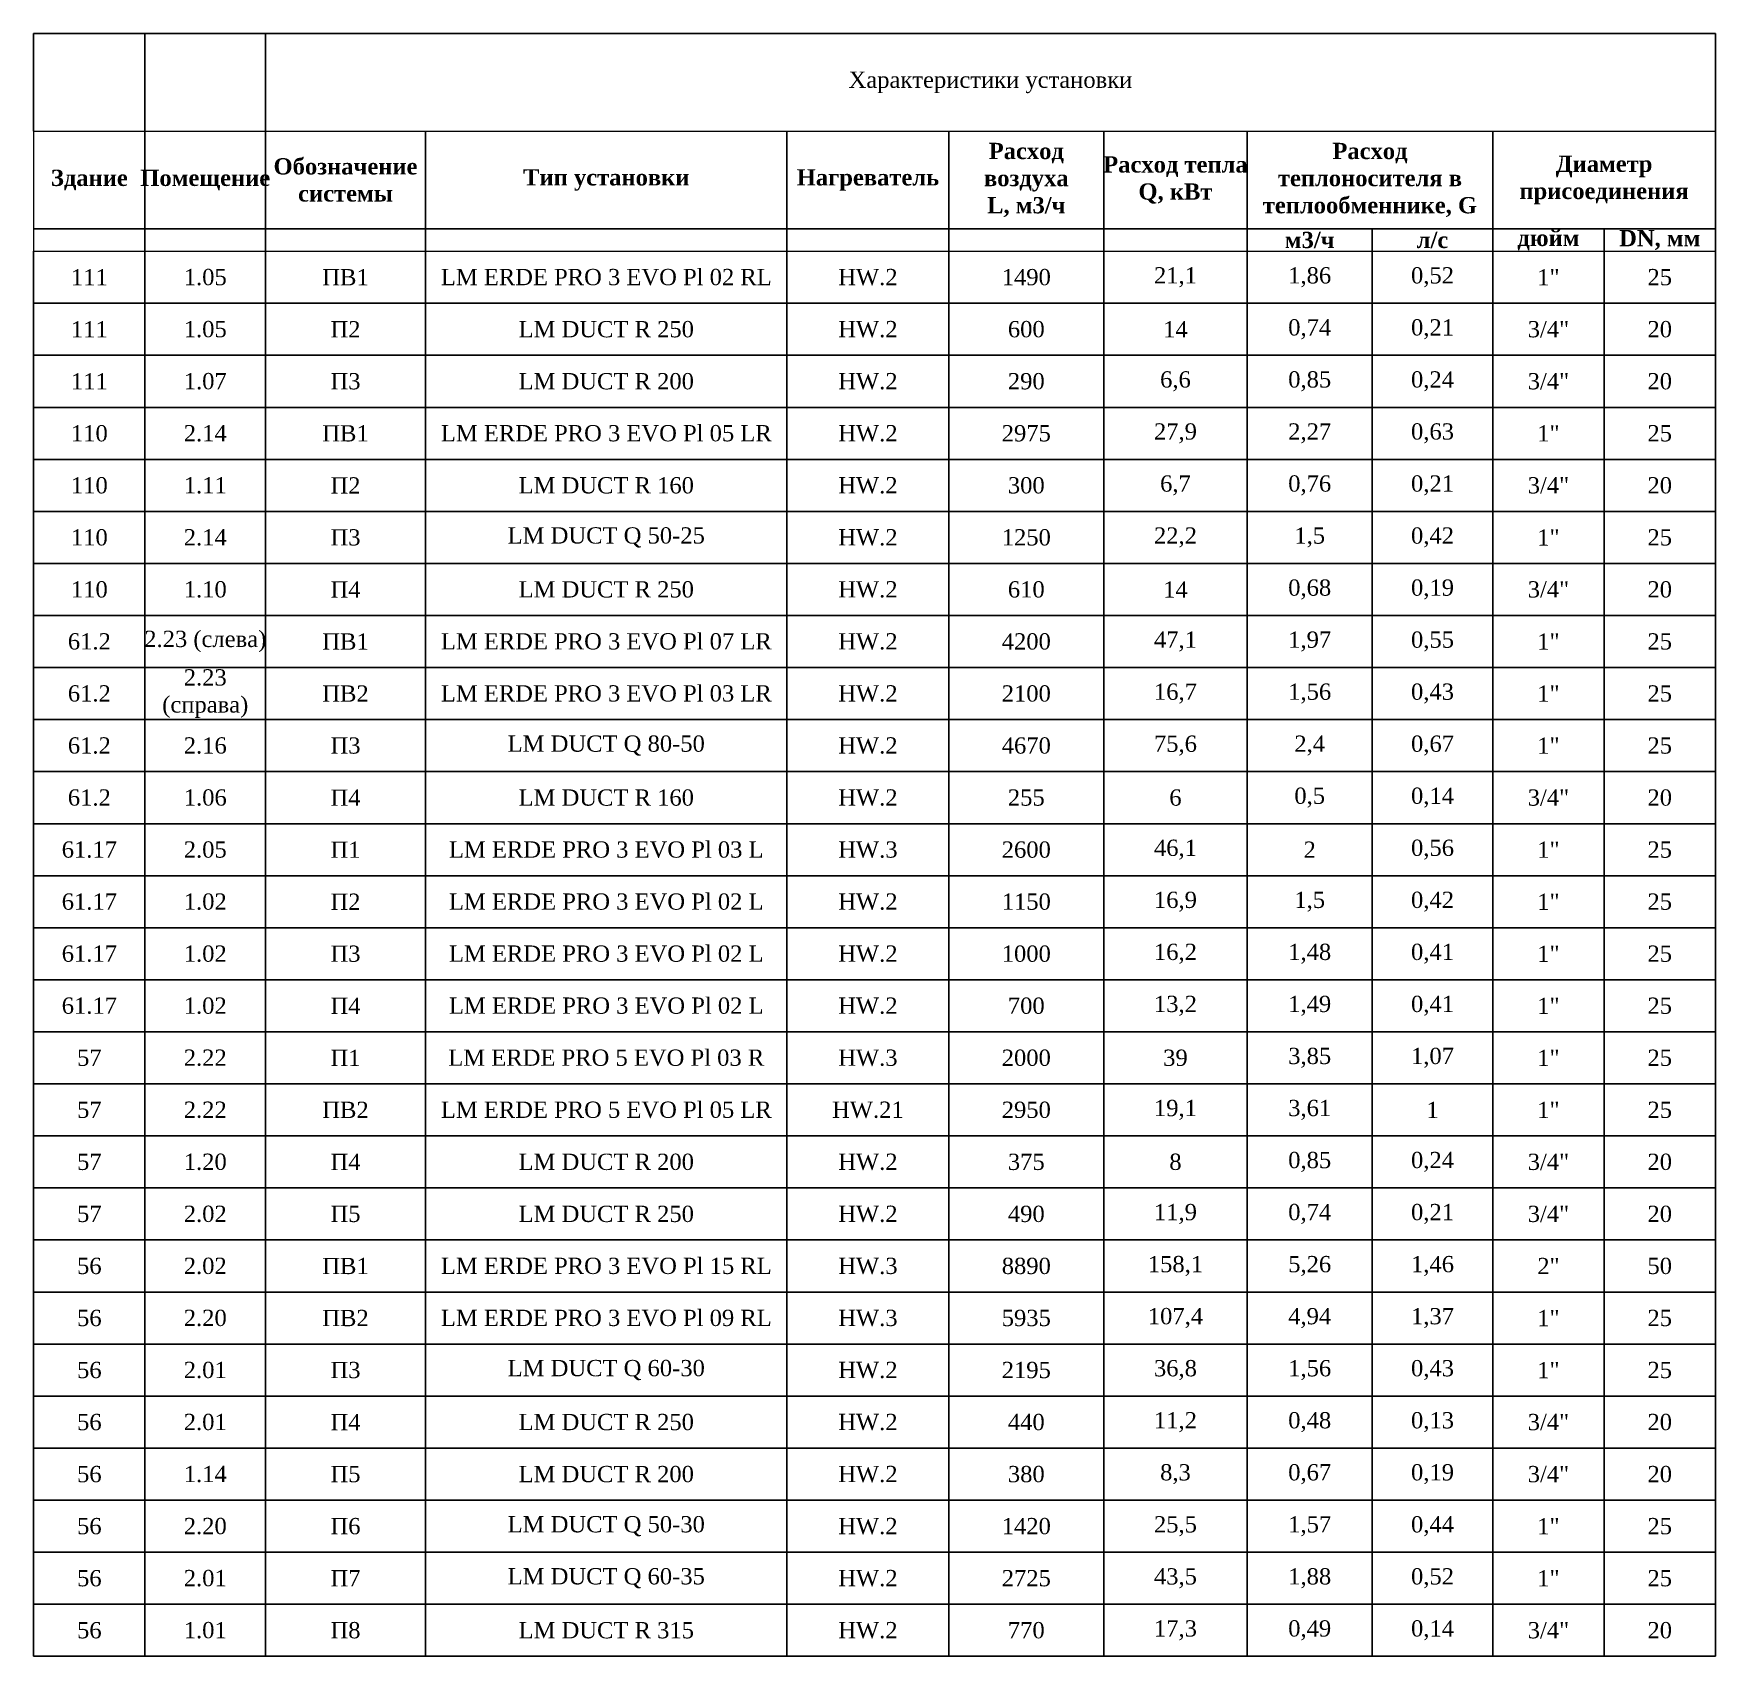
# Paper-space layout '56-1. ОД' of a CAD drawing. Header units: millimetres. Extents: x -922 to 13517, y -185 to 515.
# Drawn here: x -922.2 to -663.7, y 42.2 to 291.7 of the extents above; entities that cross this region are included whole.
import ezdxf

# ---------------------------------------------------------------- set-up
doc = ezdxf.new("R2010")
doc.units = ezdxf.units.MM
doc.layers.add('0 Оформление листа', color=7, linetype='Continuous')

# ---------------------------------------------------------------- blocks, each defined once
blk = doc.blocks.new('*T449')
at = {"layer": '0 Оформление листа', "color": 0, "linetype": 'ByBlock', "lineweight": -2, "transparency": 16777216}
for p, q in [((0, 0), (258.54, 0)), ((0, 0), (0, -15)), ((17.11, 0), (17.11, -15)), ((35.64, 0), (35.64, -15))]:
    blk.add_line(p, q, dxfattribs=at)
at = {"layer": '0 Оформление листа', "linetype": 'ByBlock', "lineweight": -2, "transparency": 16777216}
for p, q in [((258.54, 0), (258.54, -249.45)), ((17.11, -15), (17.11, -249.45)), ((35.64, -15), (35.64, -249.45)), ((60.25, -15), (60.25, -249.45)), ((115.81, -15), (115.81, -249.45)), ((140.69, -15), (140.69, -249.45)), ((164.5, -15), (164.5, -249.45)), ((186.56, -15), (186.56, -249.45)), ((224.31, -15), (224.31, -249.45)), ((0, -30), (258.54, -30)), ((205.79, -30), (205.79, -249.45)), ((241.42, -30), (241.42, -249.45)), ((0, -33.45), (0, -249.45)), ((0, -41.45), (258.54, -41.45)), ((0, -49.45), (258.54, -49.45)), ((0, -57.45), (258.54, -57.45)), ((0, -65.45), (258.54, -65.45)), ((0, -73.45), (258.54, -73.45)), ((0, -81.45), (258.54, -81.45)), ((0, -89.45), (258.54, -89.45)), ((0, -97.45), (258.54, -97.45)), ((0, -105.45), (258.54, -105.45)), ((0, -113.45), (258.54, -113.45)), ((0, -121.45), (258.54, -121.45)), ((0, -129.45), (258.54, -129.45)), ((0, -137.45), (258.54, -137.45)), ((0, -145.45), (258.54, -145.45)), ((0, -153.45), (258.54, -153.45)), ((0, -161.45), (258.54, -161.45)), ((0, -169.45), (258.54, -169.45)), ((0, -177.45), (258.54, -177.45)), ((0, -185.45), (258.54, -185.45)), ((0, -193.45), (258.54, -193.45)), ((0, -201.45), (258.54, -201.45)), ((0, -209.45), (258.54, -209.45)), ((0, -217.45), (258.54, -217.45)), ((0, -225.45), (258.54, -225.45)), ((0, -233.45), (258.54, -233.45)), ((0, -241.45), (258.54, -241.45)), ((0, -249.45), (258.54, -249.45))]:
    blk.add_line(p, q, dxfattribs=at)
at = {"layer": '0 Оформление листа', "linetype": 'ByBlock', "lineweight": 15, "transparency": 16777216}
for p, q in [((0, -15), (258.54, -15)), ((0, -15), (0, -33.45)), ((0, -33.45), (258.54, -33.45))]:
    blk.add_line(p, q, dxfattribs=at)
at = {"layer": '0 Оформление листа', "color": 0, "transparency": 16777216, "char_height": 2.5}
for s, insert, width, attachment_point in [('{\\fTimes New Roman|b0|i0|c0;Характеристики установки', (147.09, -7.5), 222.7802, 5), ('{\\fTimes New Roman|b0|i0|c0;', (0.06, -14.94), 16.9933, 7), ('{\\fTimes New Roman|b0|i0|c0;', (17.17, -14.94), 18.4044, 7), ('{\\fTimes New Roman|b1|i0|c0;Расход воздуха^JL, м3/ч', (152.6, -22.5), 23.6961, 5), ('{\\fTimes New Roman|b1|i0|c0;Расход теплоносителя в теплообменнике, G', (205.43, -22.5), 37.6344, 5), ('{\\fTimes New Roman|b1|i0|c0;Обозначение системы', (47.94, -22.5), 24.4902, 5), ('{\\fTimes New Roman|b1|i0|c0;Расход тепла^JQ, кВт', (175.53, -22.5), 21.9322, 5), ('{\\fTimes New Roman|b1|i0|c0;Диаметр присоединения', (241.42, -22.5), 34.1067, 5), ('{\\fTimes New Roman|b1|i0|c0;Здание', (8.56, -22.5), 16.9933, 5), ('{\\fTimes New Roman|b1|i0|c0;Помещение', (26.38, -22.5), 18.4044, 5), ('{\\fTimes New Roman|b1|i0|c0;Тип установки', (88.03, -22.5), 55.4461, 5), ('{\\fTimes New Roman|b1|i0|c0;Нагреватель', (128.25, -22.5), 24.7544, 5), ('{\\fTimes New Roman|b1|i0|c0;м3/ч', (196.17, -31.73), 19.11, 5), ('{\\fTimes New Roman|b1|i0|c0;л/с', (215.05, -31.73), 18.4044, 5), ('{\\fTimes New Roman|b1|i0|c0;дюйм', (232.87, -31.73), 16.9933, 5), ('{\\fTimes New Roman|b1|i0|c0;DN, мм', (249.98, -31.73), 16.9933, 5), ('{\\fTimes New Roman|b1|i0|c0;', (8.56, -31.73), 16.9933, 5), ('{\\fTimes New Roman|b1|i0|c0;', (26.38, -31.73), 18.4044, 5), ('{\\fTimes New Roman|b1|i0|c0;', (47.94, -31.73), 24.4902, 5), ('{\\fTimes New Roman|b1|i0|c0;', (88.03, -31.73), 55.4461, 5), ('{\\fTimes New Roman|b1|i0|c0;', (128.25, -31.73), 24.7544, 5), ('{\\fTimes New Roman|b1|i0|c0;', (152.6, -31.73), 23.6961, 5), ('{\\fTimes New Roman|b1|i0|c0;', (175.53, -31.73), 21.9322, 5), ('{\\fTimes New Roman|b0|i0|c0;111', (8.56, -37.45), 16.9933, 5), ('{\\fTimes New Roman|b0|i0|c0;1.05', (26.38, -37.45), 18.4044, 5), ('{\\fTimes New Roman|b0|i0|c0;ПВ1 ', (47.94, -37.45), 24.4902, 5), ('{\\fTimes New Roman|b0|i0|c0;LM ERDE PRO 3 EVO Pl 02 RL', (88.03, -37.45), 55.4461, 5), ('{\\fTimes New Roman|b0|i0|c0;HW.2', (128.25, -37.45), 24.7544, 5), ('{\\fTimes New Roman|b0|i0|c0;1490', (152.6, -37.45), 23.6961, 5), ('{\\fTimes New Roman|b0|i0|c0;21,1', (175.53, -37.45), 21.9322, 5), ('{\\fTimes New Roman|b0|i0|c0;1,86', (196.17, -37.45), 19.11, 5), ('{\\fTimes New Roman|b0|i0|c0;0,52', (215.05, -37.45), 18.4044, 5), ('{\\fTimes New Roman|b0|i0|c0;1"', (232.87, -37.45), 16.9933, 5), ('{\\fTimes New Roman|b0|i0|c0;25', (249.98, -37.45), 16.9933, 5), ('{\\fTimes New Roman|b0|i0|c0;0,74', (196.17, -45.45), 19.11, 5), ('{\\fTimes New Roman|b0|i0|c0;0,21', (215.05, -45.45), 18.4044, 5), ('{\\fTimes New Roman|b0|i0|c0;111', (8.56, -45.45), 16.9933, 5), ('{\\fTimes New Roman|b0|i0|c0;1.05', (26.38, -45.45), 18.4044, 5), ('{\\fTimes New Roman|b0|i0|c0;П2 ', (47.94, -45.45), 24.4902, 5), ('{\\fTimes New Roman|b0|i0|c0;LM DUCT R 250', (88.03, -45.45), 55.4461, 5), ('{\\fTimes New Roman|b0|i0|c0;HW.2', (128.25, -45.45), 24.7544, 5), ('{\\fTimes New Roman|b0|i0|c0;600', (152.6, -45.45), 23.6961, 5), ('{\\fTimes New Roman|b0|i0|c0;14', (175.53, -45.45), 21.9322, 5), ('{\\fTimes New Roman|b0|i0|c0;3/4"', (232.87, -45.45), 16.9933, 5), ('{\\fTimes New Roman|b0|i0|c0;20', (249.98, -45.45), 16.9933, 5), ('{\\fTimes New Roman|b0|i0|c0;111', (8.56, -53.45), 16.9933, 5), ('{\\fTimes New Roman|b0|i0|c0;1.07', (26.38, -53.45), 18.4044, 5), ('{\\fTimes New Roman|b0|i0|c0;П3 ', (47.94, -53.45), 24.4902, 5), ('{\\fTimes New Roman|b0|i0|c0;LM DUCT R 200', (88.03, -53.45), 55.4461, 5), ('{\\fTimes New Roman|b0|i0|c0;HW.2', (128.25, -53.45), 24.7544, 5), ('{\\fTimes New Roman|b0|i0|c0;290', (152.6, -53.45), 23.6961, 5), ('{\\fTimes New Roman|b0|i0|c0;6,6', (175.53, -53.45), 21.9322, 5), ('{\\fTimes New Roman|b0|i0|c0;0,85', (196.17, -53.45), 19.11, 5), ('{\\fTimes New Roman|b0|i0|c0;0,24', (215.05, -53.45), 18.4044, 5), ('{\\fTimes New Roman|b0|i0|c0;3/4"', (232.87, -53.45), 16.9933, 5), ('{\\fTimes New Roman|b0|i0|c0;20', (249.98, -53.45), 16.9933, 5), ('{\\fTimes New Roman|b0|i0|c0;110', (8.56, -61.45), 16.9933, 5), ('{\\fTimes New Roman|b0|i0|c0;2.14', (26.38, -61.45), 18.4044, 5), ('{\\fTimes New Roman|b0|i0|c0;ПВ1 ', (47.94, -61.45), 24.4902, 5), ('{\\fTimes New Roman|b0|i0|c0;LM ERDE PRO 3 EVO Pl 05 LR', (88.03, -61.45), 55.4461, 5), ('{\\fTimes New Roman|b0|i0|c0;HW.2', (128.25, -61.45), 24.7544, 5), ('{\\fTimes New Roman|b0|i0|c0;2975', (152.6, -61.45), 23.6961, 5), ('{\\fTimes New Roman|b0|i0|c0;27,9', (175.53, -61.45), 21.9322, 5), ('{\\fTimes New Roman|b0|i0|c0;2,27', (196.17, -61.45), 19.11, 5), ('{\\fTimes New Roman|b0|i0|c0;0,63', (215.05, -61.45), 18.4044, 5), ('{\\fTimes New Roman|b0|i0|c0;1"', (232.87, -61.45), 16.9933, 5), ('{\\fTimes New Roman|b0|i0|c0;25', (249.98, -61.45), 16.9933, 5), ('{\\fTimes New Roman|b0|i0|c0;110', (8.56, -69.45), 16.9933, 5), ('{\\fTimes New Roman|b0|i0|c0;1.11', (26.38, -69.45), 18.4044, 5), ('{\\fTimes New Roman|b0|i0|c0;П2 ', (47.94, -69.45), 24.4902, 5), ('{\\fTimes New Roman|b0|i0|c0;LM DUCT R 160', (88.03, -69.45), 55.4461, 5), ('{\\fTimes New Roman|b0|i0|c0;HW.2', (128.25, -69.45), 24.7544, 5), ('{\\fTimes New Roman|b0|i0|c0;300', (152.6, -69.45), 23.6961, 5), ('{\\fTimes New Roman|b0|i0|c0;6,7', (175.53, -69.45), 21.9322, 5), ('{\\fTimes New Roman|b0|i0|c0;0,76', (196.17, -69.45), 19.11, 5), ('{\\fTimes New Roman|b0|i0|c0;0,21', (215.05, -69.45), 18.4044, 5), ('{\\fTimes New Roman|b0|i0|c0;3/4"', (232.87, -69.45), 16.9933, 5), ('{\\fTimes New Roman|b0|i0|c0;20', (249.98, -69.45), 16.9933, 5), ('{\\fTimes New Roman|b0|i0|c0;110', (8.56, -77.45), 16.9933, 5), ('{\\fTimes New Roman|b0|i0|c0;2.14', (26.38, -77.45), 18.4044, 5), ('{\\fTimes New Roman|b0|i0|c0;П3 ', (47.94, -77.45), 24.4902, 5), ('{\\fTimes New Roman|b0|i0|c0;LM DUCT Q 50-25', (88.03, -77.45), 55.4461, 5), ('{\\fTimes New Roman|b0|i0|c0;HW.2', (128.25, -77.45), 24.7544, 5), ('{\\fTimes New Roman|b0|i0|c0;1250', (152.6, -77.45), 23.6961, 5), ('{\\fTimes New Roman|b0|i0|c0;22,2', (175.53, -77.45), 21.9322, 5), ('{\\fTimes New Roman|b0|i0|c0;1,5', (196.17, -77.45), 19.11, 5), ('{\\fTimes New Roman|b0|i0|c0;0,42', (215.05, -77.45), 18.4044, 5), ('{\\fTimes New Roman|b0|i0|c0;1"', (232.87, -77.45), 16.9933, 5), ('{\\fTimes New Roman|b0|i0|c0;25', (249.98, -77.45), 16.9933, 5), ('{\\fTimes New Roman|b0|i0|c0;110', (8.56, -85.45), 16.9933, 5), ('{\\fTimes New Roman|b0|i0|c0;1.10', (26.38, -85.45), 18.4044, 5), ('{\\fTimes New Roman|b0|i0|c0;П4 ', (47.94, -85.45), 24.4902, 5), ('{\\fTimes New Roman|b0|i0|c0;LM DUCT R 250', (88.03, -85.45), 55.4461, 5), ('{\\fTimes New Roman|b0|i0|c0;HW.2', (128.25, -85.45), 24.7544, 5), ('{\\fTimes New Roman|b0|i0|c0;610', (152.6, -85.45), 23.6961, 5), ('{\\fTimes New Roman|b0|i0|c0;14', (175.53, -85.45), 21.9322, 5), ('{\\fTimes New Roman|b0|i0|c0;0,68', (196.17, -85.45), 19.11, 5), ('{\\fTimes New Roman|b0|i0|c0;0,19', (215.05, -85.45), 18.4044, 5), ('{\\fTimes New Roman|b0|i0|c0;3/4"', (232.87, -85.45), 16.9933, 5), ('{\\fTimes New Roman|b0|i0|c0;20', (249.98, -85.45), 16.9933, 5), ('{\\fTimes New Roman|b0|i0|c0;61.2', (8.56, -93.45), 16.9933, 5), ('{\\fTimes New Roman|b0|i0|c0;2.23 (слева)', (26.38, -93.45), 18.4044, 5), ('{\\fTimes New Roman|b0|i0|c0;ПВ1 ', (47.94, -93.45), 24.4902, 5), ('{\\fTimes New Roman|b0|i0|c0;LM ERDE PRO 3 EVO Pl 07 LR', (88.03, -93.45), 55.4461, 5), ('{\\fTimes New Roman|b0|i0|c0;HW.2', (128.25, -93.45), 24.7544, 5), ('{\\fTimes New Roman|b0|i0|c0;4200', (152.6, -93.45), 23.6961, 5), ('{\\fTimes New Roman|b0|i0|c0;47,1', (175.53, -93.45), 21.9322, 5), ('{\\fTimes New Roman|b0|i0|c0;1,97', (196.17, -93.45), 19.11, 5), ('{\\fTimes New Roman|b0|i0|c0;0,55', (215.05, -93.45), 18.4044, 5), ('{\\fTimes New Roman|b0|i0|c0;1"', (232.87, -93.45), 16.9933, 5), ('{\\fTimes New Roman|b0|i0|c0;25', (249.98, -93.45), 16.9933, 5), ('{\\fTimes New Roman|b0|i0|c0;2.23 (справа)', (26.38, -101.45), 18.4044, 5), ('{\\fTimes New Roman|b0|i0|c0;61.2', (8.56, -101.45), 16.9933, 5), ('{\\fTimes New Roman|b0|i0|c0;ПВ2 ', (47.94, -101.45), 24.4902, 5), ('{\\fTimes New Roman|b0|i0|c0;LM ERDE PRO 3 EVO Pl 03 LR', (88.03, -101.45), 55.4461, 5), ('{\\fTimes New Roman|b0|i0|c0;HW.2', (128.25, -101.45), 24.7544, 5), ('{\\fTimes New Roman|b0|i0|c0;2100', (152.6, -101.45), 23.6961, 5), ('{\\fTimes New Roman|b0|i0|c0;16,7', (175.53, -101.45), 21.9322, 5), ('{\\fTimes New Roman|b0|i0|c0;1,56', (196.17, -101.45), 19.11, 5), ('{\\fTimes New Roman|b0|i0|c0;0,43', (215.05, -101.45), 18.4044, 5), ('{\\fTimes New Roman|b0|i0|c0;1"', (232.87, -101.45), 16.9933, 5), ('{\\fTimes New Roman|b0|i0|c0;25', (249.98, -101.45), 16.9933, 5), ('{\\fTimes New Roman|b0|i0|c0;61.2', (8.56, -109.45), 16.9933, 5), ('{\\fTimes New Roman|b0|i0|c0;2.16', (26.38, -109.45), 18.4044, 5), ('{\\fTimes New Roman|b0|i0|c0;П3 ', (47.94, -109.45), 24.4902, 5), ('{\\fTimes New Roman|b0|i0|c0;LM DUCT Q 80-50', (88.03, -109.45), 55.4461, 5), ('{\\fTimes New Roman|b0|i0|c0;HW.2', (128.25, -109.45), 24.7544, 5), ('{\\fTimes New Roman|b0|i0|c0;4670', (152.6, -109.45), 23.6961, 5), ('{\\fTimes New Roman|b0|i0|c0;75,6', (175.53, -109.45), 21.9322, 5), ('{\\fTimes New Roman|b0|i0|c0;2,4', (196.17, -109.45), 19.11, 5), ('{\\fTimes New Roman|b0|i0|c0;0,67', (215.05, -109.45), 18.4044, 5), ('{\\fTimes New Roman|b0|i0|c0;1"', (232.87, -109.45), 16.9933, 5), ('{\\fTimes New Roman|b0|i0|c0;25', (249.98, -109.45), 16.9933, 5), ('{\\fTimes New Roman|b0|i0|c0;61.2', (8.56, -117.45), 16.9933, 5), ('{\\fTimes New Roman|b0|i0|c0;1.06', (26.38, -117.45), 18.4044, 5), ('{\\fTimes New Roman|b0|i0|c0;П4 ', (47.94, -117.45), 24.4902, 5), ('{\\fTimes New Roman|b0|i0|c0;LM DUCT R 160', (88.03, -117.45), 55.4461, 5), ('{\\fTimes New Roman|b0|i0|c0;HW.2', (128.25, -117.45), 24.7544, 5), ('{\\fTimes New Roman|b0|i0|c0;255', (152.6, -117.45), 23.6961, 5), ('{\\fTimes New Roman|b0|i0|c0;6', (175.53, -117.45), 21.9322, 5), ('{\\fTimes New Roman|b0|i0|c0;0,5', (196.17, -117.45), 19.11, 5), ('{\\fTimes New Roman|b0|i0|c0;0,14', (215.05, -117.45), 18.4044, 5), ('{\\fTimes New Roman|b0|i0|c0;3/4"', (232.87, -117.45), 16.9933, 5), ('{\\fTimes New Roman|b0|i0|c0;20', (249.98, -117.45), 16.9933, 5), ('{\\fTimes New Roman|b0|i0|c0;LM ERDE PRO 3 EVO Pl 03 L', (88.03, -125.45), 55.4461, 5), ('{\\fTimes New Roman|b0|i0|c0;46,1', (175.53, -125.45), 21.9322, 5), ('{\\fTimes New Roman|b0|i0|c0;0,56', (215.05, -125.45), 18.4044, 5), ('{\\fTimes New Roman|b0|i0|c0;61.17', (8.56, -125.45), 16.9933, 5), ('{\\fTimes New Roman|b0|i0|c0;2.05', (26.38, -125.45), 18.4044, 5), ('{\\fTimes New Roman|b0|i0|c0;П1 ', (47.94, -125.45), 24.4902, 5), ('{\\fTimes New Roman|b0|i0|c0;HW.3', (128.25, -125.45), 24.7544, 5), ('{\\fTimes New Roman|b0|i0|c0;2600', (152.6, -125.45), 23.6961, 5), ('{\\fTimes New Roman|b0|i0|c0;2', (196.17, -125.45), 19.11, 5), ('{\\fTimes New Roman|b0|i0|c0;1"', (232.87, -125.45), 16.9933, 5), ('{\\fTimes New Roman|b0|i0|c0;25', (249.98, -125.45), 16.9933, 5), ('{\\fTimes New Roman|b0|i0|c0;61.17', (8.56, -133.45), 16.9933, 5), ('{\\fTimes New Roman|b0|i0|c0;1.02', (26.38, -133.45), 18.4044, 5), ('{\\fTimes New Roman|b0|i0|c0;П2 ', (47.94, -133.45), 24.4902, 5), ('{\\fTimes New Roman|b0|i0|c0;LM ERDE PRO 3 EVO Pl 02 L', (88.03, -133.45), 55.4461, 5), ('{\\fTimes New Roman|b0|i0|c0;HW.2', (128.25, -133.45), 24.7544, 5), ('{\\fTimes New Roman|b0|i0|c0;1150', (152.6, -133.45), 23.6961, 5), ('{\\fTimes New Roman|b0|i0|c0;16,9', (175.53, -133.45), 21.9322, 5), ('{\\fTimes New Roman|b0|i0|c0;1,5', (196.17, -133.45), 19.11, 5), ('{\\fTimes New Roman|b0|i0|c0;0,42', (215.05, -133.45), 18.4044, 5), ('{\\fTimes New Roman|b0|i0|c0;1"', (232.87, -133.45), 16.9933, 5), ('{\\fTimes New Roman|b0|i0|c0;25', (249.98, -133.45), 16.9933, 5), ('{\\fTimes New Roman|b0|i0|c0;61.17', (8.56, -141.45), 16.9933, 5), ('{\\fTimes New Roman|b0|i0|c0;1.02', (26.38, -141.45), 18.4044, 5), ('{\\fTimes New Roman|b0|i0|c0;П3 ', (47.94, -141.45), 24.4902, 5), ('{\\fTimes New Roman|b0|i0|c0;LM ERDE PRO 3 EVO Pl 02 L', (88.03, -141.45), 55.4461, 5), ('{\\fTimes New Roman|b0|i0|c0;HW.2', (128.25, -141.45), 24.7544, 5), ('{\\fTimes New Roman|b0|i0|c0;1000', (152.6, -141.45), 23.6961, 5), ('{\\fTimes New Roman|b0|i0|c0;16,2', (175.53, -141.45), 21.9322, 5), ('{\\fTimes New Roman|b0|i0|c0;1,48', (196.17, -141.45), 19.11, 5), ('{\\fTimes New Roman|b0|i0|c0;0,41', (215.05, -141.45), 18.4044, 5), ('{\\fTimes New Roman|b0|i0|c0;1"', (232.87, -141.45), 16.9933, 5), ('{\\fTimes New Roman|b0|i0|c0;25', (249.98, -141.45), 16.9933, 5), ('{\\fTimes New Roman|b0|i0|c0;61.17', (8.56, -149.45), 16.9933, 5), ('{\\fTimes New Roman|b0|i0|c0;1.02', (26.38, -149.45), 18.4044, 5), ('{\\fTimes New Roman|b0|i0|c0;П4 ', (47.94, -149.45), 24.4902, 5), ('{\\fTimes New Roman|b0|i0|c0;LM ERDE PRO 3 EVO Pl 02 L', (88.03, -149.45), 55.4461, 5), ('{\\fTimes New Roman|b0|i0|c0;HW.2', (128.25, -149.45), 24.7544, 5), ('{\\fTimes New Roman|b0|i0|c0;700', (152.6, -149.45), 23.6961, 5), ('{\\fTimes New Roman|b0|i0|c0;13,2', (175.53, -149.45), 21.9322, 5), ('{\\fTimes New Roman|b0|i0|c0;1,49', (196.17, -149.45), 19.11, 5), ('{\\fTimes New Roman|b0|i0|c0;0,41', (215.05, -149.45), 18.4044, 5), ('{\\fTimes New Roman|b0|i0|c0;1"', (232.87, -149.45), 16.9933, 5), ('{\\fTimes New Roman|b0|i0|c0;25', (249.98, -149.45), 16.9933, 5), ('{\\fTimes New Roman|b0|i0|c0;57', (8.56, -157.45), 16.9933, 5), ('{\\fTimes New Roman|b0|i0|c0;2.22', (26.38, -157.45), 18.4044, 5), ('{\\fTimes New Roman|b0|i0|c0;П1 ', (47.94, -157.45), 24.4902, 5), ('{\\fTimes New Roman|b0|i0|c0;LM ERDE PRO 5 EVO Pl 03 R', (88.03, -157.45), 55.4461, 5), ('{\\fTimes New Roman|b0|i0|c0;HW.3', (128.25, -157.45), 24.7544, 5), ('{\\fTimes New Roman|b0|i0|c0;2000', (152.6, -157.45), 23.6961, 5), ('{\\fTimes New Roman|b0|i0|c0;39', (175.53, -157.45), 21.9322, 5), ('{\\fTimes New Roman|b0|i0|c0;3,85', (196.17, -157.45), 19.11, 5), ('{\\fTimes New Roman|b0|i0|c0;1,07', (215.05, -157.45), 18.4044, 5), ('{\\fTimes New Roman|b0|i0|c0;1"', (232.87, -157.45), 16.9933, 5), ('{\\fTimes New Roman|b0|i0|c0;25', (249.98, -157.45), 16.9933, 5), ('{\\fTimes New Roman|b0|i0|c0;57', (8.56, -165.45), 16.9933, 5), ('{\\fTimes New Roman|b0|i0|c0;2.22', (26.38, -165.45), 18.4044, 5), ('{\\fTimes New Roman|b0|i0|c0;ПВ2 ', (47.94, -165.45), 24.4902, 5), ('{\\fTimes New Roman|b0|i0|c0;LM ERDE PRO 5 EVO Pl 05 LR', (88.03, -165.45), 55.4461, 5), ('{\\fTimes New Roman|b0|i0|c0;HW.21', (128.25, -165.45), 24.7544, 5), ('{\\fTimes New Roman|b0|i0|c0;2950', (152.6, -165.45), 23.6961, 5), ('{\\fTimes New Roman|b0|i0|c0;19,1', (175.53, -165.45), 21.9322, 5), ('{\\fTimes New Roman|b0|i0|c0;3,61', (196.17, -165.45), 19.11, 5), ('{\\fTimes New Roman|b0|i0|c0;1', (215.05, -165.45), 18.4044, 5), ('{\\fTimes New Roman|b0|i0|c0;1"', (232.87, -165.45), 16.9933, 5), ('{\\fTimes New Roman|b0|i0|c0;25', (249.98, -165.45), 16.9933, 5), ('{\\fTimes New Roman|b0|i0|c0;57', (8.56, -173.45), 16.9933, 5), ('{\\fTimes New Roman|b0|i0|c0;1.20', (26.38, -173.45), 18.4044, 5), ('{\\fTimes New Roman|b0|i0|c0;П4 ', (47.94, -173.45), 24.4902, 5), ('{\\fTimes New Roman|b0|i0|c0;LM DUCT R 200', (88.03, -173.45), 55.4461, 5), ('{\\fTimes New Roman|b0|i0|c0;HW.2', (128.25, -173.45), 24.7544, 5), ('{\\fTimes New Roman|b0|i0|c0;375', (152.6, -173.45), 23.6961, 5), ('{\\fTimes New Roman|b0|i0|c0;8', (175.53, -173.45), 21.9322, 5), ('{\\fTimes New Roman|b0|i0|c0;0,85', (196.17, -173.45), 19.11, 5), ('{\\fTimes New Roman|b0|i0|c0;0,24', (215.05, -173.45), 18.4044, 5), ('{\\fTimes New Roman|b0|i0|c0;3/4"', (232.87, -173.45), 16.9933, 5), ('{\\fTimes New Roman|b0|i0|c0;20', (249.98, -173.45), 16.9933, 5), ('{\\fTimes New Roman|b0|i0|c0;57', (8.56, -181.45), 16.9933, 5), ('{\\fTimes New Roman|b0|i0|c0;2.02', (26.38, -181.45), 18.4044, 5), ('{\\fTimes New Roman|b0|i0|c0;П5 ', (47.94, -181.45), 24.4902, 5), ('{\\fTimes New Roman|b0|i0|c0;LM DUCT R 250', (88.03, -181.45), 55.4461, 5), ('{\\fTimes New Roman|b0|i0|c0;HW.2', (128.25, -181.45), 24.7544, 5), ('{\\fTimes New Roman|b0|i0|c0;490', (152.6, -181.45), 23.6961, 5), ('{\\fTimes New Roman|b0|i0|c0;11,9', (175.53, -181.45), 21.9322, 5), ('{\\fTimes New Roman|b0|i0|c0;0,74', (196.17, -181.45), 19.11, 5), ('{\\fTimes New Roman|b0|i0|c0;0,21', (215.05, -181.45), 18.4044, 5), ('{\\fTimes New Roman|b0|i0|c0;3/4"', (232.87, -181.45), 16.9933, 5), ('{\\fTimes New Roman|b0|i0|c0;20', (249.98, -181.45), 16.9933, 5), ('{\\fTimes New Roman|b0|i0|c0;56', (8.56, -189.45), 16.9933, 5), ('{\\fTimes New Roman|b0|i0|c0;2.02', (26.38, -189.45), 18.4044, 5), ('{\\fTimes New Roman|b0|i0|c0;ПВ1 ', (47.94, -189.45), 24.4902, 5), ('{\\fTimes New Roman|b0|i0|c0;LM ERDE PRO 3 EVO Pl 15 RL', (88.03, -189.45), 55.4461, 5), ('{\\fTimes New Roman|b0|i0|c0;HW.3', (128.25, -189.45), 24.7544, 5), ('{\\fTimes New Roman|b0|i0|c0;8890', (152.6, -189.45), 23.6961, 5), ('{\\fTimes New Roman|b0|i0|c0;158,1', (175.53, -189.45), 21.9322, 5), ('{\\fTimes New Roman|b0|i0|c0;5,26', (196.17, -189.45), 19.11, 5), ('{\\fTimes New Roman|b0|i0|c0;1,46', (215.05, -189.45), 18.4044, 5), ('{\\fTimes New Roman|b0|i0|c0;2"', (232.87, -189.45), 16.9933, 5), ('{\\fTimes New Roman|b0|i0|c0;50', (249.98, -189.45), 16.9933, 5), ('{\\fTimes New Roman|b0|i0|c0;56', (8.56, -197.45), 16.9933, 5), ('{\\fTimes New Roman|b0|i0|c0;2.20', (26.38, -197.45), 18.4044, 5), ('{\\fTimes New Roman|b0|i0|c0;ПВ2 ', (47.94, -197.45), 24.4902, 5), ('{\\fTimes New Roman|b0|i0|c0;LM ERDE PRO 3 EVO Pl 09 RL', (88.03, -197.45), 55.4461, 5), ('{\\fTimes New Roman|b0|i0|c0;HW.3', (128.25, -197.45), 24.7544, 5), ('{\\fTimes New Roman|b0|i0|c0;5935', (152.6, -197.45), 23.6961, 5), ('{\\fTimes New Roman|b0|i0|c0;107,4', (175.53, -197.45), 21.9322, 5), ('{\\fTimes New Roman|b0|i0|c0;4,94', (196.17, -197.45), 19.11, 5), ('{\\fTimes New Roman|b0|i0|c0;1,37', (215.05, -197.45), 18.4044, 5), ('{\\fTimes New Roman|b0|i0|c0;1"', (232.87, -197.45), 16.9933, 5), ('{\\fTimes New Roman|b0|i0|c0;25', (249.98, -197.45), 16.9933, 5), ('{\\fTimes New Roman|b0|i0|c0;56', (8.56, -205.45), 16.9933, 5), ('{\\fTimes New Roman|b0|i0|c0;2.01', (26.38, -205.45), 18.4044, 5), ('{\\fTimes New Roman|b0|i0|c0;П3 ', (47.94, -205.45), 24.4902, 5), ('{\\fTimes New Roman|b0|i0|c0;LM DUCT Q 60-30', (88.03, -205.45), 55.4461, 5), ('{\\fTimes New Roman|b0|i0|c0;HW.2', (128.25, -205.45), 24.7544, 5), ('{\\fTimes New Roman|b0|i0|c0;2195', (152.6, -205.45), 23.6961, 5), ('{\\fTimes New Roman|b0|i0|c0;36,8', (175.53, -205.45), 21.9322, 5), ('{\\fTimes New Roman|b0|i0|c0;1,56', (196.17, -205.45), 19.11, 5), ('{\\fTimes New Roman|b0|i0|c0;0,43', (215.05, -205.45), 18.4044, 5), ('{\\fTimes New Roman|b0|i0|c0;1"', (232.87, -205.45), 16.9933, 5), ('{\\fTimes New Roman|b0|i0|c0;25', (249.98, -205.45), 16.9933, 5), ('{\\fTimes New Roman|b0|i0|c0;11,2', (175.53, -213.45), 21.9322, 5), ('{\\fTimes New Roman|b0|i0|c0;0,48', (196.17, -213.45), 19.11, 5), ('{\\fTimes New Roman|b0|i0|c0;0,13', (215.05, -213.45), 18.4044, 5), ('{\\fTimes New Roman|b0|i0|c0;56', (8.56, -213.45), 16.9933, 5), ('{\\fTimes New Roman|b0|i0|c0;2.01', (26.38, -213.45), 18.4044, 5), ('{\\fTimes New Roman|b0|i0|c0;П4 ', (47.94, -213.45), 24.4902, 5), ('{\\fTimes New Roman|b0|i0|c0;LM DUCT R 250', (88.03, -213.45), 55.4461, 5), ('{\\fTimes New Roman|b0|i0|c0;HW.2', (128.25, -213.45), 24.7544, 5), ('{\\fTimes New Roman|b0|i0|c0;440', (152.6, -213.45), 23.6961, 5), ('{\\fTimes New Roman|b0|i0|c0;3/4"', (232.87, -213.45), 16.9933, 5), ('{\\fTimes New Roman|b0|i0|c0;20', (249.98, -213.45), 16.9933, 5), ('{\\fTimes New Roman|b0|i0|c0;56', (8.56, -221.45), 16.9933, 5), ('{\\fTimes New Roman|b0|i0|c0;1.14', (26.38, -221.45), 18.4044, 5), ('{\\fTimes New Roman|b0|i0|c0;П5 ', (47.94, -221.45), 24.4902, 5), ('{\\fTimes New Roman|b0|i0|c0;LM DUCT R 200', (88.03, -221.45), 55.4461, 5), ('{\\fTimes New Roman|b0|i0|c0;HW.2', (128.25, -221.45), 24.7544, 5), ('{\\fTimes New Roman|b0|i0|c0;380', (152.6, -221.45), 23.6961, 5), ('{\\fTimes New Roman|b0|i0|c0;8,3', (175.53, -221.45), 21.9322, 5), ('{\\fTimes New Roman|b0|i0|c0;0,67', (196.17, -221.45), 19.11, 5), ('{\\fTimes New Roman|b0|i0|c0;0,19', (215.05, -221.45), 18.4044, 5), ('{\\fTimes New Roman|b0|i0|c0;3/4"', (232.87, -221.45), 16.9933, 5), ('{\\fTimes New Roman|b0|i0|c0;20', (249.98, -221.45), 16.9933, 5), ('{\\fTimes New Roman|b0|i0|c0;56', (8.56, -229.45), 16.9933, 5), ('{\\fTimes New Roman|b0|i0|c0;2.20', (26.38, -229.45), 18.4044, 5), ('{\\fTimes New Roman|b0|i0|c0;П6 ', (47.94, -229.45), 24.4902, 5), ('{\\fTimes New Roman|b0|i0|c0;LM DUCT Q 50-30', (88.03, -229.45), 55.4461, 5), ('{\\fTimes New Roman|b0|i0|c0;HW.2', (128.25, -229.45), 24.7544, 5), ('{\\fTimes New Roman|b0|i0|c0;1420', (152.6, -229.45), 23.6961, 5), ('{\\fTimes New Roman|b0|i0|c0;25,5', (175.53, -229.45), 21.9322, 5), ('{\\fTimes New Roman|b0|i0|c0;1,57', (196.17, -229.45), 19.11, 5), ('{\\fTimes New Roman|b0|i0|c0;0,44', (215.05, -229.45), 18.4044, 5), ('{\\fTimes New Roman|b0|i0|c0;1"', (232.87, -229.45), 16.9933, 5), ('{\\fTimes New Roman|b0|i0|c0;25', (249.98, -229.45), 16.9933, 5), ('{\\fTimes New Roman|b0|i0|c0;56', (8.56, -237.45), 16.9933, 5), ('{\\fTimes New Roman|b0|i0|c0;2.01', (26.38, -237.45), 18.4044, 5), ('{\\fTimes New Roman|b0|i0|c0;П7 ', (47.94, -237.45), 24.4902, 5), ('{\\fTimes New Roman|b0|i0|c0;LM DUCT Q 60-35', (88.03, -237.45), 55.4461, 5), ('{\\fTimes New Roman|b0|i0|c0;HW.2', (128.25, -237.45), 24.7544, 5), ('{\\fTimes New Roman|b0|i0|c0;2725', (152.6, -237.45), 23.6961, 5), ('{\\fTimes New Roman|b0|i0|c0;43,5', (175.53, -237.45), 21.9322, 5), ('{\\fTimes New Roman|b0|i0|c0;1,88', (196.17, -237.45), 19.11, 5), ('{\\fTimes New Roman|b0|i0|c0;0,52', (215.05, -237.45), 18.4044, 5), ('{\\fTimes New Roman|b0|i0|c0;1"', (232.87, -237.45), 16.9933, 5), ('{\\fTimes New Roman|b0|i0|c0;25', (249.98, -237.45), 16.9933, 5), ('{\\fTimes New Roman|b0|i0|c0;56', (8.56, -245.45), 16.9933, 5), ('{\\fTimes New Roman|b0|i0|c0;1.01', (26.38, -245.45), 18.4044, 5), ('{\\fTimes New Roman|b0|i0|c0;П8 ', (47.94, -245.45), 24.4902, 5), ('{\\fTimes New Roman|b0|i0|c0;LM DUCT R 315', (88.03, -245.45), 55.4461, 5), ('{\\fTimes New Roman|b0|i0|c0;HW.2', (128.25, -245.45), 24.7544, 5), ('{\\fTimes New Roman|b0|i0|c0;770', (152.6, -245.45), 23.6961, 5), ('{\\fTimes New Roman|b0|i0|c0;17,3', (175.53, -245.45), 21.9322, 5), ('{\\fTimes New Roman|b0|i0|c0;0,49', (196.17, -245.45), 19.11, 5), ('{\\fTimes New Roman|b0|i0|c0;0,14', (215.05, -245.45), 18.4044, 5), ('{\\fTimes New Roman|b0|i0|c0;3/4"', (232.87, -245.45), 16.9933, 5), ('{\\fTimes New Roman|b0|i0|c0;20', (249.98, -245.45), 16.9933, 5)]:
    blk.add_mtext(s, dxfattribs=dict(at, insert=insert, width=width, attachment_point=attachment_point))

psp = doc.layouts.new('56-1. ОД')

# ---------------------------------------------------------------- block references
psp.add_blockref('*T449', (-922.21, 291.68))

doc.saveas('drawing.dxf')
